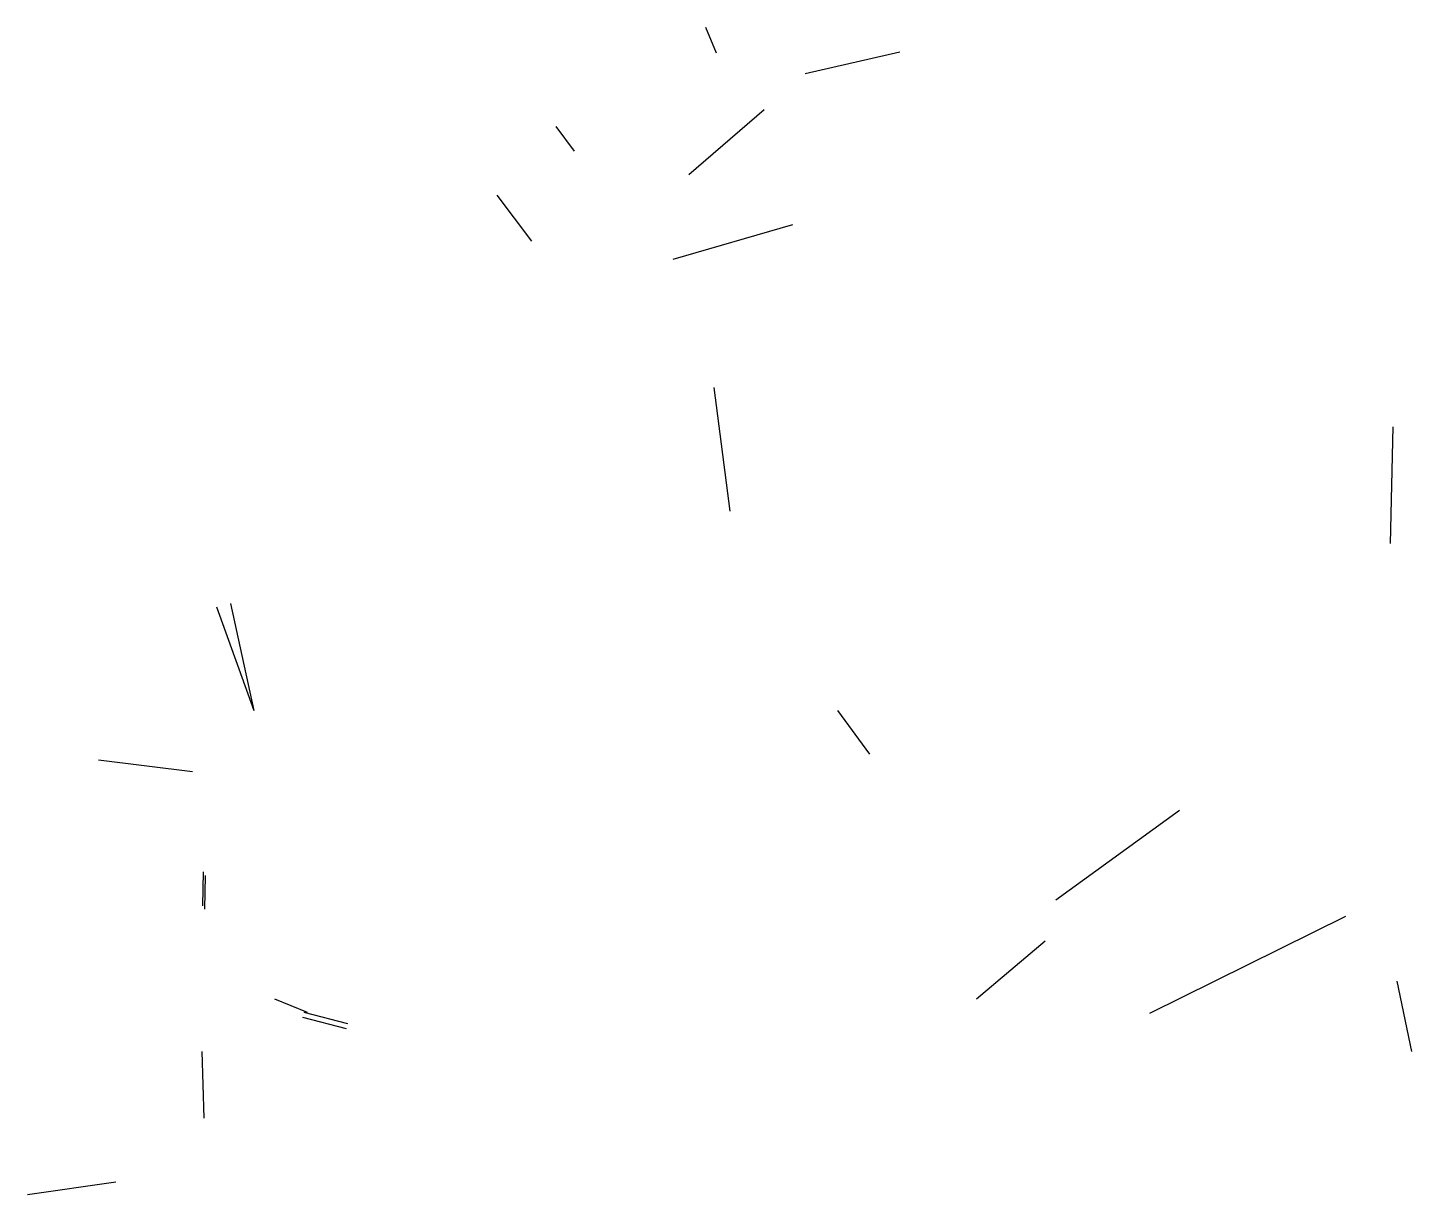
# Model space of a CAD drawing. Header units: metres. Extents: x 4462695 to 4462796, y 5794005 to 5794153.
# Drawn here: x 4462731.75 to 4462751.83, y 5794052.64 to 5794069.58 of the extents above; entities that cross this region are included whole.
import ezdxf

# ---------------------------------------------------------------- set-up
doc = ezdxf.new("R2010")
doc.units = ezdxf.units.M
doc.layers.add('Profile', color=5, linetype='Continuous')

msp = doc.modelspace()

# ---------------------------------------------------------------- linework, layer by layer
at = {"layer": 'Profile'}
for points in [[(4462741.744, 5794069.206, 52.024), (4462741.59, 5794069.577, 51.944)], [(4462741.744, 5794069.206, 52.024), (4462741.59, 5794069.577, 51.944)], [(4462743.034, 5794068.909, 52.091), (4462744.407, 5794069.227, 51.992)], [(4462743.034, 5794068.909, 52.091), (4462744.407, 5794069.227, 51.992)], [(4462742.439, 5794068.383, 52.103), (4462741.343, 5794067.441, 52.144)], [(4462742.439, 5794068.383, 52.103), (4462741.343, 5794067.441, 52.144)], [(4462739.414, 5794068.14, 52.006), (4462739.682, 5794067.785, 52.023)], [(4462739.414, 5794068.14, 52.006), (4462739.682, 5794067.785, 52.023)], [(4462738.556, 5794067.144, 52.065), (4462739.061, 5794066.478, 52.118)], [(4462738.556, 5794067.144, 52.065), (4462739.061, 5794066.478, 52.118)], [(4462742.848, 5794066.715, 52.087), (4462741.111, 5794066.21, 52.129)], [(4462742.848, 5794066.715, 52.087), (4462741.111, 5794066.21, 52.129)], [(4462741.945, 5794062.558, 52.121), (4462741.714, 5794064.351, 52.053)], [(4462741.945, 5794062.558, 52.121), (4462741.714, 5794064.351, 52.053)], [(4462751.529, 5794062.091, 52.211), (4462751.568, 5794063.783, 52.201)], [(4462751.529, 5794062.091, 52.211), (4462751.568, 5794063.783, 52.201)], [(4462734.491, 5794061.168, 52.189), (4462735.032, 5794059.667, 52.175)], [(4462734.691, 5794061.22, 52.189), (4462735.032, 5794059.667, 52.175)], [(4462743.972, 5794059.03, 52.336), (4462743.972, 5794059.03, 52.336), (4462743.505, 5794059.667, 52.227)], [(4462743.972, 5794059.03, 52.336), (4462743.972, 5794059.03, 52.336), (4462743.505, 5794059.667, 52.227)], [(4462734.14, 5794058.773, 52.262), (4462732.775, 5794058.944, 52.279)], [(4462734.14, 5794058.773, 52.262), (4462732.775, 5794058.944, 52.279)], [(4462746.672, 5794056.914, 52.311), (4462748.466, 5794058.219, 52.284)], [(4462746.672, 5794056.914, 52.311), (4462748.466, 5794058.219, 52.284)], [(4462734.293, 5794056.83, 52.346), (4462734.302, 5794057.322, 52.345)], [(4462734.321, 5794056.779, 52.346), (4462734.329, 5794057.271, 52.345)], [(4462750.874, 5794056.675, 52.338), (4462748.029, 5794055.265, 52.358)], [(4462750.874, 5794056.675, 52.338), (4462748.029, 5794055.265, 52.358)], [(4462745.522, 5794055.48, 52.347), (4462746.515, 5794056.322, 52.324)], [(4462745.522, 5794055.48, 52.347), (4462746.515, 5794056.322, 52.324)], [(4462751.622, 5794055.736, 52.379), (4462751.831, 5794054.716, 52.371)], [(4462751.622, 5794055.736, 52.379), (4462751.831, 5794054.716, 52.371)], [(4462735.332, 5794055.481, 52.334), (4462735.805, 5794055.288, 52.337)], [(4462735.332, 5794055.481, 52.334), (4462735.805, 5794055.288, 52.337)], [(4462736.394, 5794055.116, 52.36), (4462735.761, 5794055.28, 52.343)], [(4462736.378, 5794055.044, 52.36), (4462735.745, 5794055.208, 52.343)], [(4462734.277, 5794054.716, 52.371), (4462734.307, 5794053.745, 52.405)], [(4462734.277, 5794054.716, 52.371), (4462734.307, 5794053.745, 52.405)], [(4462731.749, 5794052.641, 52.481), (4462733.029, 5794052.823, 52.447)], [(4462731.749, 5794052.641, 52.481), (4462733.029, 5794052.823, 52.447)]]:
    msp.add_polyline3d(points, dxfattribs=at)

doc.saveas('drawing.dxf')
